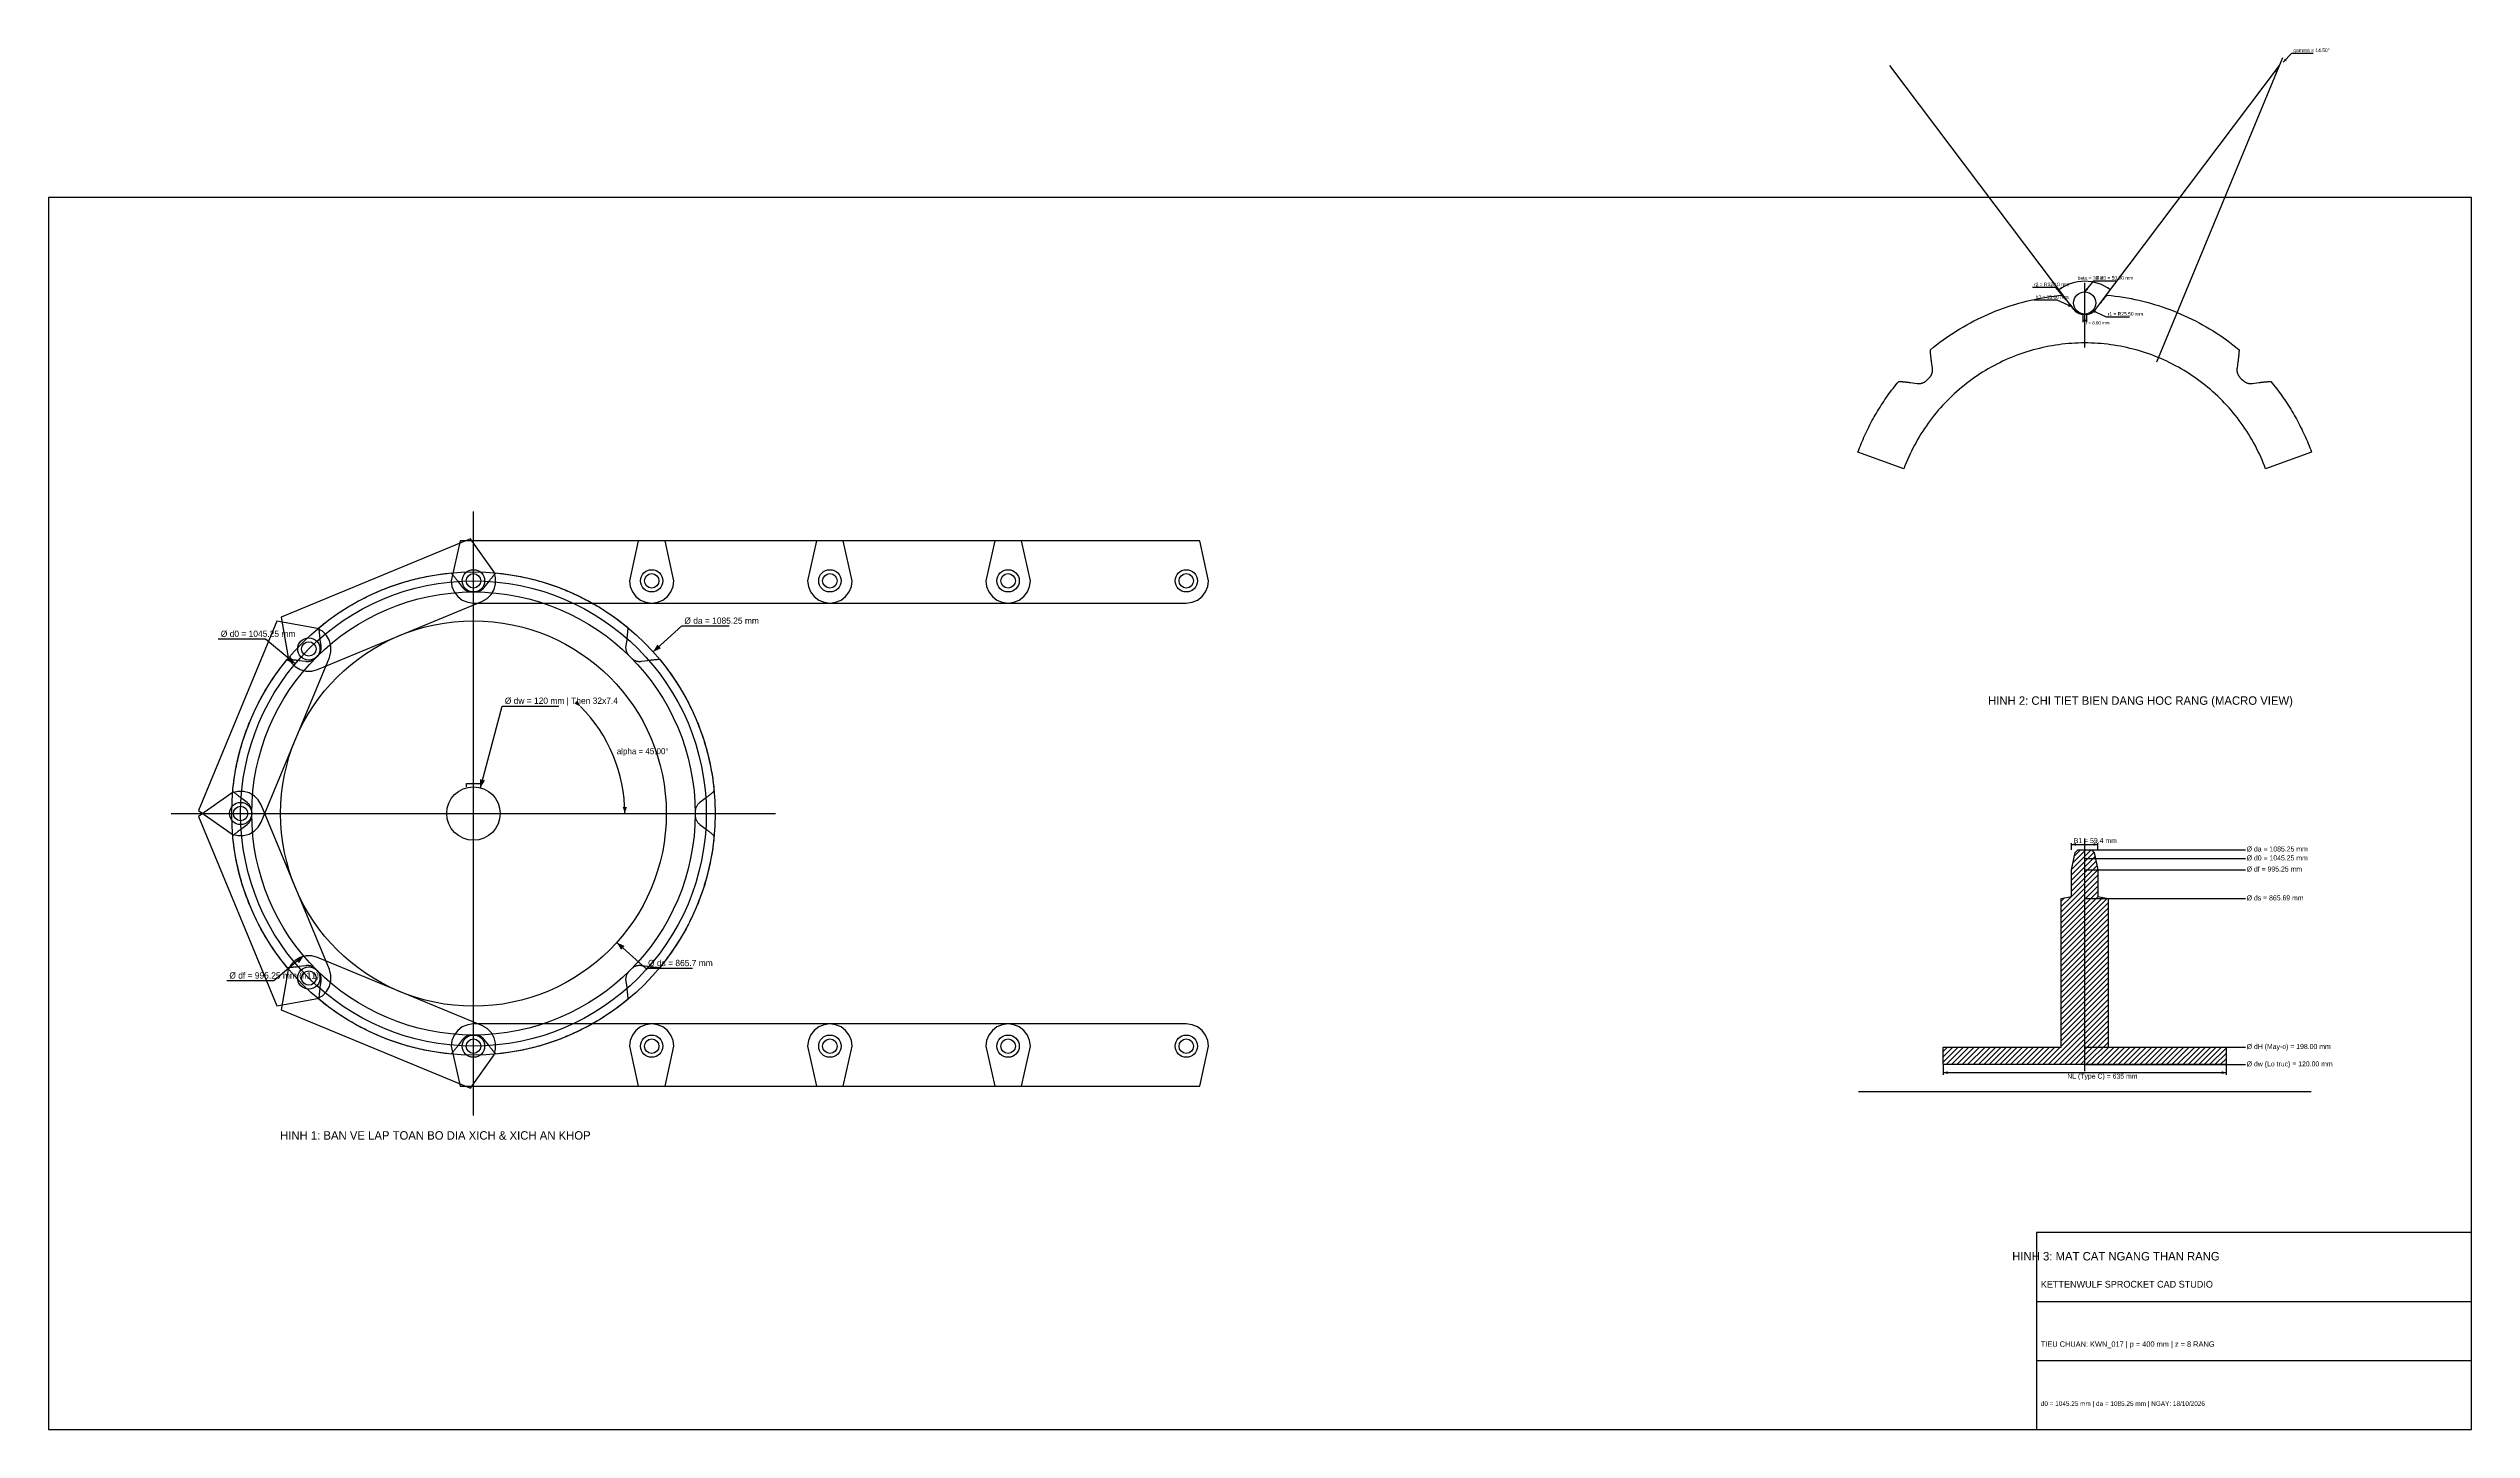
# Model space of a CAD drawing. Extents: x -954 to 4485, y -1384 to 1718.
import ezdxf

# ---------------------------------------------------------------- set-up
doc = ezdxf.new("R2010")
doc.units = 0
for name, color, linetype in [('BASE_CIRCLES', 4, 'CONTINUOUS'), ('BORE_KEYWAY', 7, 'CONTINUOUS'), ('CENTER_LINES', 1, 'CONTINUOUS'), ('CHAIN_PINS', 1, 'CONTINUOUS'), ('CHAIN_PLATES_INNER', 8, 'CONTINUOUS'), ('CHAIN_PLATES_OUTER', 8, 'CONTINUOUS'), ('CHAIN_ROLLERS', 4, 'CONTINUOUS'), ('DIM_ALPHA', 5, 'CONTINUOUS'), ('DIM_BETA', 4, 'CONTINUOUS'), ('DIM_GAMMA', 30, 'CONTINUOUS'), ('DIM_H3', 3, 'CONTINUOUS'), ('DIM_R1', 1, 'CONTINUOUS'), ('DIM_R2', 6, 'CONTINUOUS'), ('DIM_ROLLER', 7, 'CONTINUOUS'), ('DIM_U', 2, 'CONTINUOUS'), ('DRAWING_BORDER', 7, 'CONTINUOUS'), ('GAP_BED_R1', 1, 'CONTINUOUS'), ('GAP_BOTTOM_U', 2, 'CONTINUOUS'), ('GAP_CREST_R2', 6, 'CONTINUOUS'), ('GAP_FLANK_H3', 3, 'CONTINUOUS'), ('GAP_RIM_BODY', 8, 'CONTINUOUS'), ('SEATED_ROLLER', 7, 'CONTINUOUS'), ('SECTION_CONTOUR', 7, 'CONTINUOUS'), ('SECTION_DIMS', 2, 'CONTINUOUS'), ('SECTION_HATCH', 8, 'CONTINUOUS'), ('SECTION_REFS', 4, 'CONTINUOUS'), ('SPROCKET_CONTOUR', 7, 'CONTINUOUS'), ('SPROCKET_DIMS', 2, 'CONTINUOUS'), ('TITLE_BLOCK', 7, 'CONTINUOUS')]:
    doc.layers.add(name, color=color, linetype=linetype)

msp = doc.modelspace()

# ---------------------------------------------------------------- linework, layer by layer
at = {"layer": 'BASE_CIRCLES'}
for radius in [542.625, 522.625, 497.625, 432.843]:
    msp.add_circle((0, 0), radius, dxfattribs=at)
at = {"layer": 'BORE_KEYWAY'}
for p, q in [((-16, 60), (-16, 67.4)), ((-16, 67.4), (16, 67.4)), ((16, 67.4), (16, 60))]:
    msp.add_line(p, q, dxfattribs=at)
msp.add_circle((0, 0), 60, dxfattribs=at)
at = {"layer": 'CENTER_LINES'}
for p, q in [((3778.378, 1014.675), (4061.541, 1698.291)), ((3616.563, 1046.862), (3616.563, 1191.644)), ((0, -678.281), (0, 678.281)), ((-678.281, 0), (678.281, 0)), ((3616.563, -579.019), (3616.563, -56.394)), ((3108.563, -624.019), (4124.563, -624.019))]:
    msp.add_line(p, q, dxfattribs=at)
at = {"layer": 'CHAIN_PINS'}
for centre in [(0, 522.625), (400, 522.625), (800, 522.625), (1200, 522.625), (1600, 522.625), (-369.552, 369.552), (-522.625, 0), (-369.552, -369.552), (0, -522.625), (400, -522.625), (800, -522.625), (1200, -522.625), (1600, -522.625)]:
    msp.add_circle(centre, 16.25, dxfattribs=at)
at = {"layer": 'CHAIN_PLATES_INNER'}
for points in [[(400, 472.625), (412.941, 474.329), (425, 479.324), (435.355, 487.27), (443.301, 497.625), (448.296, 509.684), (450, 522.625), (430, 612.625), (-30, 612.625), (-50, 522.625), (-48.296, 509.684), (-43.301, 497.625), (-35.355, 487.27), (-25, 479.324), (-12.941, 474.329), (0, 472.625)], [(1200, 472.625), (1212.941, 474.329), (1225, 479.324), (1235.355, 487.27), (1243.301, 497.625), (1248.296, 509.684), (1250, 522.625), (1230, 612.625), (770, 612.625), (750, 522.625), (751.704, 509.684), (756.699, 497.625), (764.645, 487.27), (775, 479.324), (787.059, 474.329), (800, 472.625)], [(-323.358, 350.418), (-319.98, 363.026), (-319.98, 376.078), (-323.358, 388.686), (-329.884, 399.99), (-339.114, 409.219), (-350.418, 415.746), (-441.22, 431.71), (-617.255, 6.725), (-541.759, -46.194), (-529.151, -49.572), (-516.099, -49.572), (-503.491, -46.194), (-492.187, -39.668), (-482.958, -30.438), (-476.431, -19.134)], [(-350.418, -323.358), (-363.026, -319.98), (-376.078, -319.98), (-388.686, -323.358), (-399.99, -329.884), (-409.219, -339.114), (-415.746, -350.418), (-431.71, -441.22), (-6.725, -617.255), (46.194, -541.759), (49.572, -529.151), (49.572, -516.099), (46.194, -503.491), (39.668, -492.187), (30.438, -482.958), (19.134, -476.431)], [(400, -472.625), (387.059, -474.329), (375, -479.324), (364.645, -487.27), (356.699, -497.625), (351.704, -509.684), (350, -522.625), (370, -612.625), (830, -612.625), (850, -522.625), (848.296, -509.684), (843.301, -497.625), (835.355, -487.27), (825, -479.324), (812.941, -474.329), (800, -472.625)], [(1200, -472.625), (1187.059, -474.329), (1175, -479.324), (1164.645, -487.27), (1156.699, -497.625), (1151.704, -509.684), (1150, -522.625), (1170, -612.625), (1630, -612.625), (1650, -522.625), (1648.296, -509.684), (1643.301, -497.625), (1635.355, -487.27), (1625, -479.324), (1612.941, -474.329), (1600, -472.625)]]:
    msp.add_lwpolyline(points, close=True, dxfattribs=at)
at = {"layer": 'CHAIN_PLATES_OUTER'}
for points in [[(19.134, 476.431), (30.438, 482.958), (39.668, 492.187), (46.194, 503.491), (49.572, 516.099), (49.572, 529.151), (46.194, 541.759), (-6.725, 617.255), (-431.71, 441.22), (-415.746, 350.418), (-409.219, 339.114), (-399.99, 329.884), (-388.686, 323.358), (-376.078, 319.98), (-363.026, 319.98), (-350.418, 323.358)], [(800, 472.625), (812.941, 474.329), (825, 479.324), (835.355, 487.27), (843.301, 497.625), (848.296, 509.684), (850, 522.625), (830, 612.625), (370, 612.625), (350, 522.625), (351.704, 509.684), (356.699, 497.625), (364.645, 487.27), (375, 479.324), (387.059, 474.329), (400, 472.625)], [(1600, 472.625), (1612.941, 474.329), (1625, 479.324), (1635.355, 487.27), (1643.301, 497.625), (1648.296, 509.684), (1650, 522.625), (1630, 612.625), (1170, 612.625), (1150, 522.625), (1151.704, 509.684), (1156.699, 497.625), (1164.645, 487.27), (1175, 479.324), (1187.059, 474.329), (1200, 472.625)], [(-476.431, 19.134), (-482.958, 30.438), (-492.187, 39.668), (-503.491, 46.194), (-516.099, 49.572), (-529.151, 49.572), (-541.759, 46.194), (-617.255, -6.725), (-441.22, -431.71), (-350.418, -415.746), (-339.114, -409.219), (-329.884, -399.99), (-323.358, -388.686), (-319.98, -376.078), (-319.98, -363.026), (-323.358, -350.418)], [(0, -472.625), (-12.941, -474.329), (-25, -479.324), (-35.355, -487.27), (-43.301, -497.625), (-48.296, -509.684), (-50, -522.625), (-30, -612.625), (430, -612.625), (450, -522.625), (448.296, -509.684), (443.301, -497.625), (435.355, -487.27), (425, -479.324), (412.941, -474.329), (400, -472.625)], [(800, -472.625), (787.059, -474.329), (775, -479.324), (764.645, -487.27), (756.699, -497.625), (751.704, -509.684), (750, -522.625), (770, -612.625), (1230, -612.625), (1250, -522.625), (1248.296, -509.684), (1243.301, -497.625), (1235.355, -487.27), (1225, -479.324), (1212.941, -474.329), (1200, -472.625)]]:
    msp.add_lwpolyline(points, close=True, dxfattribs=at)
at = {"layer": 'CHAIN_ROLLERS'}
for centre in [(0, 522.625), (400, 522.625), (800, 522.625), (1200, 522.625), (1600, 522.625), (-369.552, 369.552), (-522.625, 0), (-369.552, -369.552), (0, -522.625), (400, -522.625), (800, -522.625), (1200, -522.625), (1600, -522.625)]:
    msp.add_circle(centre, 25, dxfattribs=at)
at = {"layer": 'DIM_ALPHA'}
msp.add_arc((0, 0), 339.706, 0, 45, dxfattribs=at)
for points in [[(240.209, 240.209), (226.514, 247.264), (233.154, 253.904)], [(339.706, 0), (335.011, 14.673), (344.402, 14.673)]]:
    msp.add_solid(points, dxfattribs=at)
at = {"layer": 'DIM_BETA'}
for p, q in [((3583.171, 1143.777), (3179.239, 1679.813)), ((3649.955, 1143.777), (4053.887, 1679.813))]:
    msp.add_line(p, q, dxfattribs=at)
msp.add_arc((3616.563, 1099.464), 96.118, 53, 127, dxfattribs=at)
for points in [[(3558.717, 1176.228), (3562.984, 1182.264), (3565.696, 1178.665)], [(3674.409, 1176.228), (3667.43, 1178.665), (3670.142, 1182.264)]]:
    msp.add_solid(points, dxfattribs=at)
at = {"layer": 'DIM_GAMMA'}
for p, q in [((4061.762, 1687.688), (4081.561, 1707.487)), ((4081.561, 1707.487), (4129.561, 1707.487))]:
    msp.add_line(p, q, dxfattribs=at)
msp.add_arc((4053.887, 1679.813), 15.75, 233, 247.5, dxfattribs=at)
msp.add_solid([(4061.762, 1687.688), (4065.993, 1695.902), (4069.976, 1691.919)], dxfattribs=at)
at = {"layer": 'DIM_H3'}
for p, q in [((3555.057, 1153.002), (3503.057, 1153.002)), ((3587.684, 1137.788), (3555.057, 1153.002))]:
    msp.add_line(p, q, dxfattribs=at)
msp.add_solid([(3587.684, 1137.788), (3578.519, 1138.955), (3580.899, 1144.059)], dxfattribs=at)
at = {"layer": 'DIM_R1'}
for p, q in [((3632.4, 1130.569), (3665.027, 1115.355)), ((3665.027, 1115.355), (3717.027, 1115.355))]:
    msp.add_line(p, q, dxfattribs=at)
msp.add_solid([(3632.4, 1130.569), (3641.566, 1129.402), (3639.186, 1124.298)], dxfattribs=at)
at = {"layer": 'DIM_R2'}
for p, q in [((3551.603, 1181.623), (3499.603, 1181.623)), ((3574.743, 1154.045), (3551.603, 1181.623))]:
    msp.add_line(p, q, dxfattribs=at)
msp.add_solid([(3574.743, 1154.045), (3566.929, 1158.976), (3571.244, 1162.596)], dxfattribs=at)
at = {"layer": 'DIM_ROLLER'}
for p, q in [((3616.563, 1171.644), (3637.132, 1196.158)), ((3637.132, 1196.158), (3689.132, 1196.158))]:
    msp.add_line(p, q, dxfattribs=at)
msp.add_solid([(3616.563, 1171.644), (3620.062, 1180.195), (3624.377, 1176.575)], dxfattribs=at)
at = {"layer": 'DIM_U'}
for p, q in [((3612.563, 1121.644), (3612.563, 1103.244)), ((3612.563, 1107.244), (3620.563, 1107.244)), ((3620.563, 1121.644), (3620.563, 1103.244))]:
    msp.add_line(p, q, dxfattribs=at)
for points in [[(3612.563, 1107.244), (3619.603, 1109.497), (3619.603, 1104.991)], [(3620.563, 1107.244), (3613.523, 1104.991), (3613.523, 1109.497)]]:
    msp.add_solid(points, dxfattribs=at)
at = {"layer": 'DRAWING_BORDER'}
msp.add_lwpolyline([(-953.938, -1383.694), (4484.763, -1383.694), (4484.763, 1383.694), (-953.938, 1383.694)], close=True, dxfattribs=at)
at = {"layer": 'GAP_BED_R1'}
for points in [[(3612.563, 1121.644), (3611.62, 1121.662), (3610.678, 1121.714), (3609.738, 1121.801), (3608.803, 1121.923), (3607.872, 1122.079), (3606.948, 1122.27), (3606.032, 1122.495), (3605.125, 1122.753), (3604.227, 1123.045), (3603.342, 1123.37), (3602.468, 1123.727), (3601.609, 1124.117), (3600.765, 1124.538), (3599.937, 1124.99), (3599.126, 1125.472), (3598.333, 1125.984), (3597.56, 1126.525), (3596.808, 1127.094), (3596.077, 1127.69), (3595.368, 1128.314), (3594.683, 1128.963), (3594.023, 1129.636), (3593.388, 1130.334), (3592.779, 1131.055)], [(3620.563, 1121.644), (3621.506, 1121.662), (3622.448, 1121.714), (3623.388, 1121.801), (3624.323, 1121.923), (3625.254, 1122.079), (3626.178, 1122.27), (3627.094, 1122.495), (3628.001, 1122.753), (3628.899, 1123.045), (3629.784, 1123.37), (3630.658, 1123.727), (3631.517, 1124.117), (3632.361, 1124.538), (3633.189, 1124.99), (3634, 1125.472), (3634.793, 1125.984), (3635.566, 1126.525), (3636.318, 1127.094), (3637.049, 1127.69), (3637.758, 1128.314), (3638.442, 1128.963), (3639.103, 1129.636), (3639.738, 1130.334), (3640.347, 1131.055)]]:
    msp.add_lwpolyline(points, dxfattribs=at)
at = {"layer": 'GAP_BOTTOM_U'}
msp.add_line((3612.563, 1121.644), (3620.563, 1121.644), dxfattribs=at)
at = {"layer": 'GAP_CREST_R2'}
for points in [[(3583.171, 1143.777), (3582.529, 1144.625), (3581.885, 1145.471), (3581.239, 1146.315), (3580.589, 1147.156), (3579.937, 1147.995), (3579.282, 1148.832), (3578.624, 1149.667), (3577.963, 1150.5), (3577.3, 1151.331), (3576.634, 1152.159), (3575.965, 1152.985), (3575.293, 1153.809), (3574.619, 1154.631), (3573.941, 1155.45), (3573.262, 1156.267), (3572.579, 1157.082), (3571.894, 1157.895), (3571.206, 1158.705), (3570.515, 1159.513), (3569.822, 1160.319), (3569.126, 1161.122), (3568.427, 1161.923), (3567.726, 1162.722), (3567.022, 1163.519), (3566.315, 1164.313)], [(3649.955, 1143.777), (3650.597, 1144.625), (3651.24, 1145.471), (3651.887, 1146.315), (3652.537, 1147.156), (3653.189, 1147.995), (3653.844, 1148.832), (3654.502, 1149.667), (3655.163, 1150.5), (3655.826, 1151.331), (3656.492, 1152.159), (3657.161, 1152.985), (3657.833, 1153.809), (3658.507, 1154.631), (3659.185, 1155.45), (3659.864, 1156.267), (3660.547, 1157.082), (3661.232, 1157.895), (3661.92, 1158.705), (3662.611, 1159.513), (3663.304, 1160.319), (3664, 1161.122), (3664.699, 1161.923), (3665.4, 1162.722), (3666.104, 1163.519), (3666.811, 1164.313)]]:
    msp.add_lwpolyline(points, dxfattribs=at)
at = {"layer": 'GAP_FLANK_H3'}
for p, q in [((3592.198, 1131.798), (3583.171, 1143.777)), ((3640.928, 1131.798), (3649.955, 1143.777))]:
    msp.add_line(p, q, dxfattribs=at)
at = {"layer": 'GAP_RIM_BODY'}
msp.add_lwpolyline([(3107.477, 811.831), (3109.269, 816.62), (3111.106, 821.391), (3112.989, 826.145), (3114.916, 830.882), (3116.887, 835.6), (3118.903, 840.299), (3120.963, 844.979), (3123.067, 849.639), (3125.215, 854.279), (3127.407, 858.899), (3129.642, 863.498), (3131.92, 868.075), (3134.242, 872.631), (3136.606, 877.165), (3139.012, 881.677), (3141.461, 886.165), (3143.953, 890.63), (3146.486, 895.072), (3149.061, 899.49), (3151.678, 903.883), (3154.335, 908.251), (3157.034, 912.594), (3159.774, 916.911), (3162.554, 921.203), (3165.375, 925.468), (3168.235, 929.706), (3171.136, 933.917), (3174.076, 938.1), (3177.055, 942.256), (3180.073, 946.383), (3183.13, 950.482), (3186.226, 954.552), (3189.359, 958.592), (3192.531, 962.603), (3195.74, 966.584), (3198.987, 970.534), (3200.048, 970.472), (3201.109, 970.407), (3202.17, 970.338), (3203.231, 970.265), (3204.291, 970.189), (3205.351, 970.11), (3206.411, 970.027), (3207.47, 969.94), (3208.529, 969.85), (3209.588, 969.757), (3210.647, 969.659), (3211.705, 969.559), (3212.763, 969.455), (3213.82, 969.347), (3214.877, 969.236), (3215.934, 969.121), (3216.99, 969.003), (3218.046, 968.881), (3219.102, 968.756), (3220.157, 968.628), (3221.212, 968.495), (3222.266, 968.36), (3223.32, 968.221), (3224.373, 968.078), (3225.426, 967.932), (3240.28, 965.844), (3241.217, 965.73), (3242.157, 965.651), (3243.099, 965.606), (3244.043, 965.597), (3244.986, 965.622), (3245.927, 965.682), (3246.866, 965.777), (3247.801, 965.907), (3248.73, 966.071), (3249.652, 966.27), (3250.567, 966.502), (3251.472, 966.768), (3252.366, 967.067), (3253.249, 967.4), (3254.12, 967.764), (3254.976, 968.161), (3255.816, 968.589), (3256.641, 969.048), (3257.448, 969.537), (3258.236, 970.056), (3259.004, 970.603), (3259.752, 971.178), (3260.478, 971.781), (3261.181, 972.41), (3261.86, 973.065), (3264.689, 975.893), (3267.517, 978.722), (3268.172, 979.401), (3268.801, 980.104), (3269.404, 980.83), (3269.979, 981.578), (3270.526, 982.346), (3271.045, 983.134), (3271.534, 983.941), (3271.993, 984.766), (3272.421, 985.606), (3272.817, 986.462), (3273.182, 987.332), (3273.514, 988.216), (3273.814, 989.11), (3274.08, 990.015), (3274.312, 990.93), (3274.511, 991.852), (3274.675, 992.781), (3274.805, 993.716), (3274.9, 994.654), (3274.96, 995.596), (3274.985, 996.539), (3274.976, 997.483), (3274.931, 998.425), (3274.852, 999.365), (3274.738, 1000.302), (3272.65, 1015.156), (3272.504, 1016.209), (3272.361, 1017.262), (3272.222, 1018.316), (3272.087, 1019.37), (3271.954, 1020.425), (3271.826, 1021.48), (3271.7, 1022.536), (3271.579, 1023.591), (3271.461, 1024.648), (3271.346, 1025.705), (3271.235, 1026.762), (3271.127, 1027.819), (3271.023, 1028.877), (3270.922, 1029.935), (3270.825, 1030.994), (3270.732, 1032.053), (3270.642, 1033.112), (3270.555, 1034.171), (3270.472, 1035.231), (3270.393, 1036.291), (3270.317, 1037.351), (3270.244, 1038.412), (3270.175, 1039.473), (3270.11, 1040.534), (3270.048, 1041.595), (3277.055, 1047.311), (3284.156, 1052.91), (3291.349, 1058.39), (3298.632, 1063.749), (3306.004, 1068.986), (3313.462, 1074.099), (3321.004, 1079.087), (3328.629, 1083.949), (3336.333, 1088.683), (3344.115, 1093.289), (3351.973, 1097.764), (3359.904, 1102.107), (3367.906, 1106.318), (3375.978, 1110.394), (3384.116, 1114.336), (3392.319, 1118.141), (3400.584, 1121.809), (3408.909, 1125.339), (3417.292, 1128.73), (3425.73, 1131.981), (3434.221, 1135.09), (3442.763, 1138.058), (3451.353, 1140.882), (3459.989, 1143.564), (3468.669, 1146.101), (3477.389, 1148.493), (3486.148, 1150.739), (3494.944, 1152.839), (3503.773, 1154.792), (3512.633, 1156.598), (3521.522, 1158.256), (3530.438, 1159.766), (3539.378, 1161.127), (3548.339, 1162.338), (3557.319, 1163.4), (3566.315, 1164.313), (3567.022, 1163.519), (3567.726, 1162.722), (3568.427, 1161.923), (3569.126, 1161.122), (3569.822, 1160.319), (3570.515, 1159.513), (3571.206, 1158.705), (3571.894, 1157.895), (3572.579, 1157.082), (3573.262, 1156.267), (3573.941, 1155.45), (3574.619, 1154.631), (3575.293, 1153.809), (3575.965, 1152.985), (3576.634, 1152.159), (3577.3, 1151.331), (3577.963, 1150.5), (3578.624, 1149.667), (3579.282, 1148.832), (3579.937, 1147.995), (3580.589, 1147.156), (3581.239, 1146.315), (3581.885, 1145.471), (3582.529, 1144.625), (3583.171, 1143.777), (3592.198, 1131.798), (3592.779, 1131.055), (3593.388, 1130.334), (3594.023, 1129.636), (3594.683, 1128.963), (3595.368, 1128.314), (3596.077, 1127.69), (3596.808, 1127.094), (3597.56, 1126.525), (3598.333, 1125.984), (3599.126, 1125.472), (3599.937, 1124.99), (3600.765, 1124.538), (3601.609, 1124.117), (3602.468, 1123.727), (3603.342, 1123.37), (3604.227, 1123.045), (3605.125, 1122.753), (3606.032, 1122.495), (3606.948, 1122.27), (3607.872, 1122.079), (3608.803, 1121.923), (3609.738, 1121.801), (3610.678, 1121.714), (3611.62, 1121.662), (3612.563, 1121.644), (3616.563, 1121.644), (3620.563, 1121.644), (3621.506, 1121.662), (3622.448, 1121.714), (3623.388, 1121.801), (3624.323, 1121.923), (3625.254, 1122.079), (3626.178, 1122.27), (3627.094, 1122.495), (3628.001, 1122.753), (3628.899, 1123.045), (3629.784, 1123.37), (3630.658, 1123.727), (3631.517, 1124.117), (3632.361, 1124.538), (3633.189, 1124.99), (3634, 1125.472), (3634.793, 1125.984), (3635.566, 1126.525), (3636.318, 1127.094), (3637.049, 1127.69), (3637.758, 1128.314), (3638.442, 1128.963), (3639.103, 1129.636), (3639.738, 1130.334), (3640.347, 1131.055), (3640.928, 1131.798), (3649.955, 1143.777), (3650.597, 1144.625), (3651.24, 1145.471), (3651.887, 1146.315), (3652.537, 1147.156), (3653.189, 1147.995), (3653.844, 1148.832), (3654.502, 1149.667), (3655.163, 1150.5), (3655.826, 1151.331), (3656.492, 1152.159), (3657.161, 1152.985), (3657.833, 1153.809), (3658.507, 1154.631), (3659.185, 1155.45), (3659.864, 1156.267), (3660.547, 1157.082), (3661.232, 1157.895), (3661.92, 1158.705), (3662.611, 1159.513), (3663.304, 1160.319), (3664, 1161.122), (3664.699, 1161.923), (3665.4, 1162.722), (3666.104, 1163.519), (3666.811, 1164.313), (3675.807, 1163.4), (3684.787, 1162.338), (3693.748, 1161.127), (3702.688, 1159.766), (3711.604, 1158.256), (3720.493, 1156.598), (3729.353, 1154.792), (3738.182, 1152.839), (3746.978, 1150.739), (3755.737, 1148.493), (3764.457, 1146.101), (3773.137, 1143.564), (3781.773, 1140.882), (3790.363, 1138.058), (3798.905, 1135.09), (3807.396, 1131.981), (3815.834, 1128.73), (3824.217, 1125.339), (3832.542, 1121.809), (3840.807, 1118.141), (3849.01, 1114.336), (3857.148, 1110.394), (3865.22, 1106.318), (3873.222, 1102.107), (3881.153, 1097.764), (3889.011, 1093.289), (3896.793, 1088.683), (3904.497, 1083.949), (3912.122, 1079.087), (3919.664, 1074.099), (3927.122, 1068.986), (3934.494, 1063.749), (3941.777, 1058.39), (3948.97, 1052.91), (3956.071, 1047.311), (3963.078, 1041.595), (3963.016, 1040.534), (3962.951, 1039.473), (3962.882, 1038.412), (3962.809, 1037.351), (3962.733, 1036.291), (3962.654, 1035.231), (3962.571, 1034.171), (3962.484, 1033.112), (3962.394, 1032.053), (3962.301, 1030.994), (3962.203, 1029.935), (3962.103, 1028.877), (3961.999, 1027.819), (3961.891, 1026.762), (3961.78, 1025.705), (3961.665, 1024.648), (3961.547, 1023.591), (3961.425, 1022.536), (3961.3, 1021.48), (3961.172, 1020.425), (3961.039, 1019.37), (3960.904, 1018.316), (3960.765, 1017.262), (3960.622, 1016.209), (3960.476, 1015.156), (3958.388, 1000.302), (3958.274, 999.365), (3958.195, 998.425), (3958.15, 997.483), (3958.141, 996.539), (3958.166, 995.596), (3958.226, 994.654), (3958.321, 993.716), (3958.451, 992.781), (3958.615, 991.852), (3958.814, 990.93), (3959.046, 990.015), (3959.312, 989.11), (3959.611, 988.216), (3959.944, 987.332), (3960.308, 986.462), (3960.705, 985.606), (3961.133, 984.766), (3961.592, 983.941), (3962.081, 983.134), (3962.6, 982.346), (3963.147, 981.578), (3963.722, 980.83), (3964.325, 980.104), (3964.954, 979.401), (3965.609, 978.722), (3968.437, 975.893), (3971.266, 973.065), (3971.945, 972.41), (3972.648, 971.781), (3973.374, 971.178), (3974.122, 970.603), (3974.89, 970.056), (3975.678, 969.537), (3976.485, 969.048), (3977.31, 968.589), (3978.15, 968.161), (3979.006, 967.764), (3979.876, 967.4), (3980.76, 967.067), (3981.654, 966.768), (3982.559, 966.502), (3983.474, 966.27), (3984.396, 966.071), (3985.325, 965.907), (3986.26, 965.777), (3987.198, 965.682), (3988.14, 965.622), (3989.083, 965.597), (3990.027, 965.606), (3990.969, 965.651), (3991.909, 965.73), (3992.846, 965.844), (4007.7, 967.932), (4008.753, 968.078), (4009.806, 968.221), (4010.86, 968.36), (4011.914, 968.495), (4012.969, 968.628), (4014.024, 968.756), (4015.08, 968.881), (4016.135, 969.003), (4017.192, 969.121), (4018.249, 969.236), (4019.306, 969.347), (4020.363, 969.455), (4021.421, 969.559), (4022.479, 969.659), (4023.538, 969.757), (4024.597, 969.85), (4025.656, 969.94), (4026.715, 970.027), (4027.775, 970.11), (4028.835, 970.189), (4029.895, 970.265), (4030.956, 970.338), (4032.017, 970.407), (4033.078, 970.472), (4034.139, 970.534), (4037.385, 966.584), (4040.595, 962.603), (4043.766, 958.592), (4046.9, 954.552), (4049.996, 950.482), (4053.053, 946.383), (4056.071, 942.256), (4059.05, 938.1), (4061.99, 933.917), (4064.891, 929.706), (4067.751, 925.468), (4070.572, 921.203), (4073.352, 916.911), (4076.092, 912.594), (4078.791, 908.251), (4081.448, 903.883), (4084.065, 899.49), (4086.64, 895.072), (4089.173, 890.63), (4091.664, 886.165), (4094.114, 881.677), (4096.52, 877.165), (4098.884, 872.631), (4101.206, 868.075), (4103.484, 863.498), (4105.719, 858.899), (4107.911, 854.279), (4110.058, 849.639), (4112.163, 844.979), (4114.223, 840.299), (4116.239, 835.6), (4118.21, 830.882), (4120.137, 826.145), (4122.019, 821.391), (4123.857, 816.62), (4125.649, 811.831), (4022.652, 773.833), (4020.061, 780.678), (4017.355, 787.477), (4014.534, 794.23), (4011.599, 800.934), (4008.552, 807.588), (4005.392, 814.189), (4002.121, 820.736), (3998.74, 827.226), (3995.25, 833.659), (3991.652, 840.031), (3987.946, 846.342), (3984.134, 852.589), (3980.217, 858.771), (3976.196, 864.886), (3972.072, 870.932), (3967.847, 876.907), (3963.521, 882.81), (3959.096, 888.639), (3954.573, 894.393), (3949.954, 900.069), (3945.239, 905.666), (3940.43, 911.183), (3935.529, 916.617), (3930.536, 921.968), (3925.454, 927.234), (3920.283, 932.413), (3915.026, 937.504), (3909.683, 942.505), (3904.256, 947.416), (3898.747, 952.233), (3893.158, 956.957), (3887.489, 961.586), (3881.743, 966.119), (3875.922, 970.553), (3870.026, 974.889), (3864.057, 979.124), (3858.018, 983.257), (3851.91, 987.288), (3845.734, 991.215), (3839.493, 995.038), (3833.189, 998.754), (3826.822, 1002.363), (3820.395, 1005.863), (3813.91, 1009.255), (3807.369, 1012.537), (3800.773, 1015.707), (3794.124, 1018.765), (3787.425, 1021.711), (3780.677, 1024.543), (3773.882, 1027.26), (3767.041, 1029.863), (3760.158, 1032.349), (3753.234, 1034.718), (3746.271, 1036.97), (3739.271, 1039.104), (3732.235, 1041.119), (3725.167, 1043.015), (3718.067, 1044.792), (3710.939, 1046.448), (3703.783, 1047.983), (3696.603, 1049.397), (3689.399, 1050.689), (3682.175, 1051.86), (3674.932, 1052.908), (3667.673, 1053.834), (3660.398, 1054.636), (3653.112, 1055.316), (3645.814, 1055.872), (3638.509, 1056.305), (3631.197, 1056.614), (3623.881, 1056.8), (3616.563, 1056.862), (3609.245, 1056.8), (3601.929, 1056.614), (3594.617, 1056.305), (3587.311, 1055.872), (3580.014, 1055.316), (3572.728, 1054.636), (3565.453, 1053.834), (3558.194, 1052.908), (3550.951, 1051.86), (3543.727, 1050.689), (3536.523, 1049.397), (3529.343, 1047.983), (3522.187, 1046.448), (3515.059, 1044.792), (3507.959, 1043.015), (3500.891, 1041.119), (3493.855, 1039.104), (3486.855, 1036.97), (3479.892, 1034.718), (3472.968, 1032.349), (3466.084, 1029.863), (3459.244, 1027.26), (3452.449, 1024.543), (3445.701, 1021.711), (3439.002, 1018.765), (3432.353, 1015.707), (3425.757, 1012.537), (3419.216, 1009.255), (3412.731, 1005.863), (3406.304, 1002.363), (3399.937, 998.754), (3393.632, 995.038), (3387.392, 991.215), (3381.216, 987.288), (3375.108, 983.257), (3369.069, 979.124), (3363.1, 974.889), (3357.204, 970.553), (3351.383, 966.119), (3345.637, 961.586), (3339.968, 956.957), (3334.379, 952.233), (3328.87, 947.416), (3323.443, 942.505), (3318.1, 937.504), (3312.843, 932.413), (3307.672, 927.234), (3302.59, 921.968), (3297.597, 916.617), (3292.696, 911.183), (3287.887, 905.666), (3283.172, 900.069), (3278.553, 894.393), (3274.03, 888.639), (3269.605, 882.81), (3265.279, 876.907), (3261.054, 870.932), (3256.93, 864.886), (3252.909, 858.771), (3248.992, 852.589), (3245.18, 846.342), (3241.474, 840.031), (3237.876, 833.659), (3234.386, 827.226), (3231.005, 820.736), (3227.734, 814.189), (3224.574, 807.588), (3221.526, 800.934), (3218.592, 794.23), (3215.771, 787.477), (3213.065, 780.678), (3210.474, 773.833)], close=True, dxfattribs=at)
at = {"layer": 'SEATED_ROLLER'}
msp.add_circle((3616.563, 1146.644), 25, dxfattribs=at)
at = {"layer": 'SECTION_CONTOUR'}
msp.add_lwpolyline([(3299.063, -564.019), (3299.063, -525.019), (3563.863, -525.019), (3563.863, -191.176), (3586.863, -186.176), (3586.863, -126.394), (3595.179, -87.334), (3601.119, -81.394), (3632.007, -81.394), (3637.947, -87.334), (3646.263, -126.394), (3646.263, -186.176), (3669.263, -191.176), (3669.263, -525.019), (3934.063, -525.019), (3934.063, -564.019)], close=True, dxfattribs=at)
at = {"layer": 'SECTION_DIMS'}
for p, q in [((3586.863, -81.394), (3586.863, -66.394)), ((3586.863, -69.394), (3646.263, -69.394)), ((3646.263, -81.394), (3646.263, -66.394)), ((3299.063, -564.019), (3299.063, -587.019)), ((3299.063, -582.019), (3934.063, -582.019)), ((3934.063, -564.019), (3934.063, -587.019))]:
    msp.add_line(p, q, dxfattribs=at)
for points in [[(3586.863, -69.394), (3596.719, -66.24), (3596.719, -72.548)], [(3646.263, -69.394), (3636.407, -72.548), (3636.407, -66.24)], [(3299.063, -582.019), (3308.919, -578.865), (3308.919, -585.173)], [(3934.063, -582.019), (3924.207, -585.173), (3924.207, -578.865)]]:
    msp.add_solid(points, dxfattribs=at)
at = {"layer": 'SECTION_HATCH'}
for p, q in [((3586.863, -137.879), (3637.678, -87.065)), ((3586.863, -149.945), (3639.97, -96.838)), ((3586.863, -162.011), (3642.088, -106.785)), ((3587.02, -125.657), (3631.283, -81.394)), ((3590.283, -110.328), (3619.217, -81.394)), ((3593.547, -94.998), (3607.152, -81.394)), ((3563.863, -221.208), (3646.263, -138.808)), ((3563.863, -233.273), (3646.263, -150.873)), ((3563.863, -245.339), (3646.263, -162.939)), ((3586.863, -174.076), (3644.206, -116.733)), ((3586.863, -186.142), (3646.263, -126.742)), ((3563.863, -257.405), (3646.263, -175.005)), ((3563.863, -209.142), (3586.819, -186.186)), ((3563.863, -269.47), (3646.997, -186.336)), ((3563.863, -281.536), (3656.908, -188.49)), ((3563.863, -197.076), (3571.402, -189.537)), ((3563.863, -293.601), (3666.819, -190.645)), ((3563.863, -305.667), (3669.263, -200.267)), ((3563.863, -317.733), (3669.263, -212.333)), ((3563.863, -329.798), (3669.263, -224.398)), ((3563.863, -341.864), (3669.263, -236.464)), ((3563.863, -353.93), (3669.263, -248.53)), ((3563.863, -365.995), (3669.263, -260.595)), ((3563.863, -378.061), (3669.263, -272.661)), ((3563.863, -390.126), (3669.263, -284.726)), ((3563.863, -402.192), (3669.263, -296.792)), ((3563.863, -414.258), (3669.263, -308.858)), ((3563.863, -426.323), (3669.263, -320.923)), ((3563.863, -438.389), (3669.263, -332.989)), ((3563.863, -450.455), (3669.263, -345.055)), ((3563.863, -462.52), (3669.263, -357.12)), ((3563.863, -474.586), (3669.263, -369.186)), ((3534.758, -564.019), (3669.263, -429.514)), ((3563.863, -486.651), (3669.263, -381.251)), ((3563.863, -498.717), (3669.263, -393.317)), ((3563.863, -510.783), (3669.263, -405.383)), ((3563.863, -522.848), (3669.263, -417.448)), ((3546.824, -564.019), (3669.263, -441.58)), ((3558.889, -564.019), (3669.263, -453.645)), ((3570.955, -564.019), (3669.263, -465.711)), ((3583.021, -564.019), (3669.263, -477.777)), ((3299.063, -534.27), (3308.314, -525.019)), ((3299.063, -546.336), (3320.38, -525.019)), ((3299.063, -558.401), (3332.445, -525.019)), ((3305.511, -564.019), (3344.511, -525.019)), ((3317.577, -564.019), (3356.577, -525.019)), ((3329.642, -564.019), (3368.642, -525.019)), ((3341.708, -564.019), (3380.708, -525.019)), ((3353.774, -564.019), (3392.774, -525.019)), ((3365.839, -564.019), (3404.839, -525.019)), ((3377.905, -564.019), (3416.905, -525.019)), ((3389.97, -564.019), (3428.97, -525.019)), ((3402.036, -564.019), (3441.036, -525.019)), ((3414.102, -564.019), (3453.102, -525.019)), ((3426.167, -564.019), (3465.167, -525.019)), ((3438.233, -564.019), (3477.233, -525.019)), ((3450.299, -564.019), (3489.299, -525.019)), ((3462.364, -564.019), (3501.364, -525.019)), ((3474.43, -564.019), (3513.43, -525.019)), ((3486.495, -564.019), (3525.495, -525.019)), ((3498.561, -564.019), (3537.561, -525.019)), ((3510.627, -564.019), (3549.627, -525.019)), ((3522.692, -564.019), (3561.692, -525.019)), ((3595.086, -564.019), (3669.263, -489.842)), ((3607.152, -564.019), (3669.263, -501.908)), ((3619.217, -564.019), (3669.263, -513.973)), ((3631.283, -564.019), (3670.283, -525.019)), ((3643.349, -564.019), (3682.349, -525.019)), ((3655.414, -564.019), (3694.414, -525.019)), ((3667.48, -564.019), (3706.48, -525.019)), ((3679.546, -564.019), (3718.546, -525.019)), ((3691.611, -564.019), (3730.611, -525.019)), ((3703.677, -564.019), (3742.677, -525.019)), ((3715.742, -564.019), (3754.742, -525.019)), ((3727.808, -564.019), (3766.808, -525.019)), ((3739.874, -564.019), (3778.874, -525.019)), ((3751.939, -564.019), (3790.939, -525.019)), ((3764.005, -564.019), (3803.005, -525.019)), ((3776.071, -564.019), (3815.071, -525.019)), ((3788.136, -564.019), (3827.136, -525.019)), ((3800.202, -564.019), (3839.202, -525.019)), ((3812.267, -564.019), (3851.267, -525.019)), ((3824.333, -564.019), (3863.333, -525.019)), ((3836.399, -564.019), (3875.399, -525.019)), ((3848.464, -564.019), (3887.464, -525.019)), ((3860.53, -564.019), (3899.53, -525.019)), ((3872.596, -564.019), (3911.596, -525.019)), ((3884.661, -564.019), (3923.661, -525.019)), ((3896.727, -564.019), (3934.063, -526.683)), ((3908.793, -564.019), (3934.063, -538.749)), ((3920.858, -564.019), (3934.063, -550.814)), ((3932.924, -564.019), (3934.063, -562.88))]:
    msp.add_line(p, q, dxfattribs=at)
at = {"layer": 'SECTION_REFS'}
for p, q in [((3616.563, -81.394), (3977.063, -81.394)), ((3616.563, -101.394), (3977.063, -101.394)), ((3616.563, -126.394), (3977.063, -126.394)), ((3616.563, -191.176), (3977.063, -191.176)), ((3616.563, -525.019), (3977.063, -525.019)), ((3616.563, -564.019), (3977.063, -564.019))]:
    msp.add_line(p, q, dxfattribs=at)
at = {"layer": 'SPROCKET_CONTOUR'}
msp.add_lwpolyline([(-50.248, 540.294), (-49.145, 539.052), (-48.048, 537.804), (-46.958, 536.551), (-45.875, 535.292), (-44.798, 534.028), (-43.728, 532.758), (-42.664, 531.482), (-41.607, 530.201), (-40.556, 528.915), (-39.513, 527.623), (-38.476, 526.325), (-37.445, 525.022), (-36.422, 523.714), (-35.405, 522.401), (-34.395, 521.082), (-33.392, 519.758), (-24.365, 507.779), (-23.444, 506.628), (-22.459, 505.532), (-21.411, 504.495), (-20.306, 503.52), (-19.146, 502.61), (-17.935, 501.769), (-16.678, 501), (-15.378, 500.304), (-14.04, 499.685), (-12.669, 499.144), (-11.269, 498.683), (-9.845, 498.304), (-8.401, 498.008), (-6.942, 497.795), (-5.473, 497.668), (-4, 497.625), (0, 497.625), (4, 497.625), (5.473, 497.668), (6.942, 497.795), (8.401, 498.008), (9.845, 498.304), (11.269, 498.683), (12.669, 499.144), (14.04, 499.685), (15.378, 500.304), (16.678, 501), (17.935, 501.769), (19.146, 502.61), (20.306, 503.52), (21.411, 504.495), (22.459, 505.532), (23.444, 506.628), (24.365, 507.779), (33.392, 519.758), (34.395, 521.082), (35.405, 522.401), (36.422, 523.714), (37.445, 525.022), (38.476, 526.325), (39.513, 527.623), (40.556, 528.915), (41.607, 530.201), (42.664, 531.482), (43.728, 532.758), (44.798, 534.028), (45.875, 535.292), (46.958, 536.551), (48.048, 537.804), (49.145, 539.052), (50.248, 540.294), (54.943, 539.836), (59.635, 539.338), (64.322, 538.799), (69.004, 538.22), (73.681, 537.599), (78.353, 536.939), (83.018, 536.237), (87.677, 535.495), (92.33, 534.712), (96.975, 533.889), (101.614, 533.026), (106.244, 532.122), (110.867, 531.179), (115.481, 530.195), (120.086, 529.17), (124.683, 528.106), (129.27, 527.002), (133.847, 525.858), (138.414, 524.675), (142.97, 523.452), (147.516, 522.189), (152.051, 520.886), (156.574, 519.545), (161.085, 518.164), (165.584, 516.744), (170.071, 515.284), (174.544, 513.786), (179.005, 512.249), (183.452, 510.674), (187.885, 509.059), (192.304, 507.406), (196.708, 505.715), (201.098, 503.986), (205.472, 502.218), (209.831, 500.413), (214.174, 498.57), (218.501, 496.689), (222.811, 494.77), (227.104, 492.814), (231.381, 490.821), (235.639, 488.791), (239.88, 486.723), (244.103, 484.619), (248.307, 482.479), (252.493, 480.301), (256.659, 478.088), (260.806, 475.838), (264.934, 473.553), (269.041, 471.231), (273.128, 468.874), (277.194, 466.482), (281.24, 464.054), (285.264, 461.592), (289.266, 459.094), (293.247, 456.561), (297.205, 453.995), (301.141, 451.393), (305.055, 448.758), (308.945, 446.089), (312.812, 443.386), (316.655, 440.649), (320.474, 437.879), (324.269, 435.076), (328.04, 432.241), (331.786, 429.372), (335.506, 426.471), (339.201, 423.538), (342.871, 420.573), (346.515, 417.576), (346.417, 415.918), (346.31, 414.26), (346.194, 412.603), (346.07, 410.947), (345.938, 409.292), (345.796, 407.637), (345.647, 405.983), (345.488, 404.329), (345.321, 402.677), (345.146, 401.025), (344.962, 399.375), (344.769, 397.725), (344.568, 396.076), (344.358, 394.429), (344.14, 392.782), (343.913, 391.137), (341.825, 376.283), (341.662, 374.818), (341.584, 373.346), (341.592, 371.872), (341.684, 370.401), (341.861, 368.937), (342.123, 367.486), (342.468, 366.053), (342.895, 364.643), (343.403, 363.259), (343.99, 361.907), (344.654, 360.591), (345.393, 359.315), (346.205, 358.085), (347.086, 356.903), (348.034, 355.775), (349.046, 354.703), (351.874, 351.874), (354.703, 349.046), (355.775, 348.034), (356.903, 347.086), (358.085, 346.205), (359.315, 345.393), (360.591, 344.654), (361.907, 343.99), (363.259, 343.403), (364.643, 342.895), (366.053, 342.468), (367.486, 342.123), (368.937, 341.861), (370.401, 341.684), (371.872, 341.592), (373.346, 341.584), (374.818, 341.662), (376.283, 341.825), (391.137, 343.913), (392.782, 344.14), (394.429, 344.358), (396.076, 344.568), (397.725, 344.769), (399.375, 344.962), (401.025, 345.146), (402.677, 345.321), (404.329, 345.488), (405.983, 345.647), (407.637, 345.796), (409.292, 345.938), (410.947, 346.07), (412.603, 346.194), (414.26, 346.31), (415.918, 346.417), (417.576, 346.515), (420.573, 342.871), (423.538, 339.201), (426.471, 335.506), (429.372, 331.786), (432.241, 328.04), (435.076, 324.269), (437.879, 320.474), (440.649, 316.655), (443.386, 312.812), (446.089, 308.945), (448.758, 305.055), (451.393, 301.141), (453.995, 297.205), (456.561, 293.247), (459.094, 289.266), (461.592, 285.264), (464.054, 281.24), (466.482, 277.194), (468.874, 273.128), (471.231, 269.041), (473.553, 264.934), (475.838, 260.806), (478.088, 256.659), (480.301, 252.493), (482.479, 248.307), (484.619, 244.103), (486.723, 239.88), (488.791, 235.639), (490.821, 231.381), (492.814, 227.104), (494.77, 222.811), (496.689, 218.501), (498.57, 214.174), (500.413, 209.831), (502.218, 205.472), (503.986, 201.098), (505.715, 196.708), (507.406, 192.304), (509.059, 187.885), (510.674, 183.452), (512.249, 179.005), (513.786, 174.544), (515.284, 170.071), (516.744, 165.584), (518.164, 161.085), (519.545, 156.574), (520.886, 152.051), (522.189, 147.516), (523.452, 142.97), (524.675, 138.414), (525.858, 133.847), (527.002, 129.27), (528.106, 124.683), (529.17, 120.086), (530.195, 115.481), (531.179, 110.867), (532.122, 106.244), (533.026, 101.614), (533.889, 96.975), (534.712, 92.33), (535.495, 87.677), (536.237, 83.018), (536.939, 78.353), (537.599, 73.681), (538.22, 69.004), (538.799, 64.322), (539.338, 59.635), (539.836, 54.943), (540.294, 50.248), (539.052, 49.145), (537.804, 48.048), (536.551, 46.958), (535.292, 45.875), (534.028, 44.798), (532.758, 43.728), (531.482, 42.664), (530.201, 41.607), (528.915, 40.556), (527.623, 39.513), (526.325, 38.476), (525.022, 37.445), (523.714, 36.422), (522.401, 35.405), (521.082, 34.395), (519.758, 33.392), (507.779, 24.365), (506.628, 23.444), (505.532, 22.459), (504.495, 21.411), (503.52, 20.306), (502.61, 19.146), (501.769, 17.935), (501, 16.678), (500.304, 15.378), (499.685, 14.04), (499.144, 12.669), (498.683, 11.269), (498.304, 9.845), (498.008, 8.401), (497.795, 6.942), (497.668, 5.473), (497.625, 4), (497.625, 0), (497.625, -4), (497.668, -5.473), (497.795, -6.942), (498.008, -8.401), (498.304, -9.845), (498.683, -11.269), (499.144, -12.669), (499.685, -14.04), (500.304, -15.378), (501, -16.678), (501.769, -17.935), (502.61, -19.146), (503.52, -20.306), (504.495, -21.411), (505.532, -22.459), (506.628, -23.444), (507.779, -24.365), (519.758, -33.392), (521.082, -34.395), (522.401, -35.405), (523.714, -36.422), (525.022, -37.445), (526.325, -38.476), (527.623, -39.513), (528.915, -40.556), (530.201, -41.607), (531.482, -42.664), (532.758, -43.728), (534.028, -44.798), (535.292, -45.875), (536.551, -46.958), (537.804, -48.048), (539.052, -49.145), (540.294, -50.248), (539.836, -54.943), (539.338, -59.635), (538.799, -64.322), (538.22, -69.004), (537.599, -73.681), (536.939, -78.353), (536.237, -83.018), (535.495, -87.677), (534.712, -92.33), (533.889, -96.975), (533.026, -101.614), (532.122, -106.244), (531.179, -110.867), (530.195, -115.481), (529.17, -120.086), (528.106, -124.683), (527.002, -129.27), (525.858, -133.847), (524.675, -138.414), (523.452, -142.97), (522.189, -147.516), (520.886, -152.051), (519.545, -156.574), (518.164, -161.085), (516.744, -165.584), (515.284, -170.071), (513.786, -174.544), (512.249, -179.005), (510.674, -183.452), (509.059, -187.885), (507.406, -192.304), (505.715, -196.708), (503.986, -201.098), (502.218, -205.472), (500.413, -209.831), (498.57, -214.174), (496.689, -218.501), (494.77, -222.811), (492.814, -227.104), (490.821, -231.381), (488.791, -235.639), (486.723, -239.88), (484.619, -244.103), (482.479, -248.307), (480.301, -252.493), (478.088, -256.659), (475.838, -260.806), (473.553, -264.934), (471.231, -269.041), (468.874, -273.128), (466.482, -277.194), (464.054, -281.24), (461.592, -285.264), (459.094, -289.266), (456.561, -293.247), (453.995, -297.205), (451.393, -301.141), (448.758, -305.055), (446.089, -308.945), (443.386, -312.812), (440.649, -316.655), (437.879, -320.474), (435.076, -324.269), (432.241, -328.04), (429.372, -331.786), (426.471, -335.506), (423.538, -339.201), (420.573, -342.871), (417.576, -346.515), (415.918, -346.417), (414.26, -346.31), (412.603, -346.194), (410.947, -346.07), (409.292, -345.938), (407.637, -345.796), (405.983, -345.647), (404.329, -345.488), (402.677, -345.321), (401.025, -345.146), (399.375, -344.962), (397.725, -344.769), (396.076, -344.568), (394.429, -344.358), (392.782, -344.14), (391.137, -343.913), (376.283, -341.825), (374.818, -341.662), (373.346, -341.584), (371.872, -341.592), (370.401, -341.684), (368.937, -341.861), (367.486, -342.123), (366.053, -342.468), (364.643, -342.895), (363.259, -343.403), (361.907, -343.99), (360.591, -344.654), (359.315, -345.393), (358.085, -346.205), (356.903, -347.086), (355.775, -348.034), (354.703, -349.046), (351.874, -351.874), (349.046, -354.703), (348.034, -355.775), (347.086, -356.903), (346.205, -358.085), (345.393, -359.315), (344.654, -360.591), (343.99, -361.907), (343.403, -363.259), (342.895, -364.643), (342.468, -366.053), (342.123, -367.486), (341.861, -368.937), (341.684, -370.401), (341.592, -371.872), (341.584, -373.346), (341.662, -374.818), (341.825, -376.283), (343.913, -391.137), (344.14, -392.782), (344.358, -394.429), (344.568, -396.076), (344.769, -397.725), (344.962, -399.375), (345.146, -401.025), (345.321, -402.677), (345.488, -404.329), (345.647, -405.983), (345.796, -407.637), (345.938, -409.292), (346.07, -410.947), (346.194, -412.603), (346.31, -414.26), (346.417, -415.918), (346.515, -417.576), (342.871, -420.573), (339.201, -423.538), (335.506, -426.471), (331.786, -429.372), (328.04, -432.241), (324.269, -435.076), (320.474, -437.879), (316.655, -440.649), (312.812, -443.386), (308.945, -446.089), (305.055, -448.758), (301.141, -451.393), (297.205, -453.995), (293.247, -456.561), (289.266, -459.094), (285.264, -461.592), (281.24, -464.054), (277.194, -466.482), (273.128, -468.874), (269.041, -471.231), (264.934, -473.553), (260.806, -475.838), (256.659, -478.088), (252.493, -480.301), (248.307, -482.479), (244.103, -484.619), (239.88, -486.723), (235.639, -488.791), (231.381, -490.821), (227.104, -492.814), (222.811, -494.77), (218.501, -496.689), (214.174, -498.57), (209.831, -500.413), (205.472, -502.218), (201.098, -503.986), (196.708, -505.715), (192.304, -507.406), (187.885, -509.059), (183.452, -510.674), (179.005, -512.249), (174.544, -513.786), (170.071, -515.284), (165.584, -516.744), (161.085, -518.164), (156.574, -519.545), (152.051, -520.886), (147.516, -522.189), (142.97, -523.452), (138.414, -524.675), (133.847, -525.858), (129.27, -527.002), (124.683, -528.106), (120.086, -529.17), (115.481, -530.195), (110.867, -531.179), (106.244, -532.122), (101.614, -533.026), (96.975, -533.889), (92.33, -534.712), (87.677, -535.495), (83.018, -536.237), (78.353, -536.939), (73.681, -537.599), (69.004, -538.22), (64.322, -538.799), (59.635, -539.338), (54.943, -539.836), (50.248, -540.294), (49.145, -539.052), (48.048, -537.804), (46.958, -536.551), (45.875, -535.292), (44.798, -534.028), (43.728, -532.758), (42.664, -531.482), (41.607, -530.201), (40.556, -528.915), (39.513, -527.623), (38.476, -526.325), (37.445, -525.022), (36.422, -523.714), (35.405, -522.401), (34.395, -521.082), (33.392, -519.758), (24.365, -507.779), (23.444, -506.628), (22.459, -505.532), (21.411, -504.495), (20.306, -503.52), (19.146, -502.61), (17.935, -501.769), (16.678, -501), (15.378, -500.304), (14.04, -499.685), (12.669, -499.144), (11.269, -498.683), (9.845, -498.304), (8.401, -498.008), (6.942, -497.795), (5.473, -497.668), (4, -497.625), (0, -497.625), (-4, -497.625), (-5.473, -497.668), (-6.942, -497.795), (-8.401, -498.008), (-9.845, -498.304), (-11.269, -498.683), (-12.669, -499.144), (-14.04, -499.685), (-15.378, -500.304), (-16.678, -501), (-17.935, -501.769), (-19.146, -502.61), (-20.306, -503.52), (-21.411, -504.495), (-22.459, -505.532), (-23.444, -506.628), (-24.365, -507.779), (-33.392, -519.758), (-34.395, -521.082), (-35.405, -522.401), (-36.422, -523.714), (-37.445, -525.022), (-38.476, -526.325), (-39.513, -527.623), (-40.556, -528.915), (-41.607, -530.201), (-42.664, -531.482), (-43.728, -532.758), (-44.798, -534.028), (-45.875, -535.292), (-46.958, -536.551), (-48.048, -537.804), (-49.145, -539.052), (-50.248, -540.294), (-54.943, -539.836), (-59.635, -539.338), (-64.322, -538.799), (-69.004, -538.22), (-73.681, -537.599), (-78.353, -536.939), (-83.018, -536.237), (-87.677, -535.495), (-92.33, -534.712), (-96.975, -533.889), (-101.614, -533.026), (-106.244, -532.122), (-110.867, -531.179), (-115.481, -530.195), (-120.086, -529.17), (-124.683, -528.106), (-129.27, -527.002), (-133.847, -525.858), (-138.414, -524.675), (-142.97, -523.452), (-147.516, -522.189), (-152.051, -520.886), (-156.574, -519.545), (-161.085, -518.164), (-165.584, -516.744), (-170.071, -515.284), (-174.544, -513.786), (-179.005, -512.249), (-183.452, -510.674), (-187.885, -509.059), (-192.304, -507.406), (-196.708, -505.715), (-201.098, -503.986), (-205.472, -502.218), (-209.831, -500.413), (-214.174, -498.57), (-218.501, -496.689), (-222.811, -494.77), (-227.104, -492.814), (-231.381, -490.821), (-235.639, -488.791), (-239.88, -486.723), (-244.103, -484.619), (-248.307, -482.479), (-252.493, -480.301), (-256.659, -478.088), (-260.806, -475.838), (-264.934, -473.553), (-269.041, -471.231), (-273.128, -468.874), (-277.194, -466.482), (-281.24, -464.054), (-285.264, -461.592), (-289.266, -459.094), (-293.247, -456.561), (-297.205, -453.995), (-301.141, -451.393), (-305.055, -448.758), (-308.945, -446.089), (-312.812, -443.386), (-316.655, -440.649), (-320.474, -437.879), (-324.269, -435.076), (-328.04, -432.241), (-331.786, -429.372), (-335.506, -426.471), (-339.201, -423.538), (-342.871, -420.573), (-346.515, -417.576), (-346.417, -415.918), (-346.31, -414.26), (-346.194, -412.603), (-346.07, -410.947), (-345.938, -409.292), (-345.796, -407.637), (-345.647, -405.983), (-345.488, -404.329), (-345.321, -402.677), (-345.146, -401.025), (-344.962, -399.375), (-344.769, -397.725), (-344.568, -396.076), (-344.358, -394.429), (-344.14, -392.782), (-343.913, -391.137), (-341.825, -376.283), (-341.662, -374.818), (-341.584, -373.346), (-341.592, -371.872), (-341.684, -370.401), (-341.861, -368.937), (-342.123, -367.486), (-342.468, -366.053), (-342.895, -364.643), (-343.403, -363.259), (-343.99, -361.907), (-344.654, -360.591), (-345.393, -359.315), (-346.205, -358.085), (-347.086, -356.903), (-348.034, -355.775), (-349.046, -354.703), (-351.874, -351.874), (-354.703, -349.046), (-355.775, -348.034), (-356.903, -347.086), (-358.085, -346.205), (-359.315, -345.393), (-360.591, -344.654), (-361.907, -343.99), (-363.259, -343.403), (-364.643, -342.895), (-366.053, -342.468), (-367.486, -342.123), (-368.937, -341.861), (-370.401, -341.684), (-371.872, -341.592), (-373.346, -341.584), (-374.818, -341.662), (-376.283, -341.825), (-391.137, -343.913), (-392.782, -344.14), (-394.429, -344.358), (-396.076, -344.568), (-397.725, -344.769), (-399.375, -344.962), (-401.025, -345.146), (-402.677, -345.321), (-404.329, -345.488), (-405.983, -345.647), (-407.637, -345.796), (-409.292, -345.938), (-410.947, -346.07), (-412.603, -346.194), (-414.26, -346.31), (-415.918, -346.417), (-417.576, -346.515), (-420.573, -342.871), (-423.538, -339.201), (-426.471, -335.506), (-429.372, -331.786), (-432.241, -328.04), (-435.076, -324.269), (-437.879, -320.474), (-440.649, -316.655), (-443.386, -312.812), (-446.089, -308.945), (-448.758, -305.055), (-451.393, -301.141), (-453.995, -297.205), (-456.561, -293.247), (-459.094, -289.266), (-461.592, -285.264), (-464.054, -281.24), (-466.482, -277.194), (-468.874, -273.128), (-471.231, -269.041), (-473.553, -264.934), (-475.838, -260.806), (-478.088, -256.659), (-480.301, -252.493), (-482.479, -248.307), (-484.619, -244.103), (-486.723, -239.88), (-488.791, -235.639), (-490.821, -231.381), (-492.814, -227.104), (-494.77, -222.811), (-496.689, -218.501), (-498.57, -214.174), (-500.413, -209.831), (-502.218, -205.472), (-503.986, -201.098), (-505.715, -196.708), (-507.406, -192.304), (-509.059, -187.885), (-510.674, -183.452), (-512.249, -179.005), (-513.786, -174.544), (-515.284, -170.071), (-516.744, -165.584), (-518.164, -161.085), (-519.545, -156.574), (-520.886, -152.051), (-522.189, -147.516), (-523.452, -142.97), (-524.675, -138.414), (-525.858, -133.847), (-527.002, -129.27), (-528.106, -124.683), (-529.17, -120.086), (-530.195, -115.481), (-531.179, -110.867), (-532.122, -106.244), (-533.026, -101.614), (-533.889, -96.975), (-534.712, -92.33), (-535.495, -87.677), (-536.237, -83.018), (-536.939, -78.353), (-537.599, -73.681), (-538.22, -69.004), (-538.799, -64.322), (-539.338, -59.635), (-539.836, -54.943), (-540.294, -50.248), (-539.052, -49.145), (-537.804, -48.048), (-536.551, -46.958), (-535.292, -45.875), (-534.028, -44.798), (-532.758, -43.728), (-531.482, -42.664), (-530.201, -41.607), (-528.915, -40.556), (-527.623, -39.513), (-526.325, -38.476), (-525.022, -37.445), (-523.714, -36.422), (-522.401, -35.405), (-521.082, -34.395), (-519.758, -33.392), (-507.779, -24.365), (-506.628, -23.444), (-505.532, -22.459), (-504.495, -21.411), (-503.52, -20.306), (-502.61, -19.146), (-501.769, -17.935), (-501, -16.678), (-500.304, -15.378), (-499.685, -14.04), (-499.144, -12.669), (-498.683, -11.269), (-498.304, -9.845), (-498.008, -8.401), (-497.795, -6.942), (-497.668, -5.473), (-497.625, -4), (-497.625, 0), (-497.625, 4), (-497.668, 5.473), (-497.795, 6.942), (-498.008, 8.401), (-498.304, 9.845), (-498.683, 11.269), (-499.144, 12.669), (-499.685, 14.04), (-500.304, 15.378), (-501, 16.678), (-501.769, 17.935), (-502.61, 19.146), (-503.52, 20.306), (-504.495, 21.411), (-505.532, 22.459), (-506.628, 23.444), (-507.779, 24.365), (-519.758, 33.392), (-521.082, 34.395), (-522.401, 35.405), (-523.714, 36.422), (-525.022, 37.445), (-526.325, 38.476), (-527.623, 39.513), (-528.915, 40.556), (-530.201, 41.607), (-531.482, 42.664), (-532.758, 43.728), (-534.028, 44.798), (-535.292, 45.875), (-536.551, 46.958), (-537.804, 48.048), (-539.052, 49.145), (-540.294, 50.248), (-539.836, 54.943), (-539.338, 59.635), (-538.799, 64.322), (-538.22, 69.004), (-537.599, 73.681), (-536.939, 78.353), (-536.237, 83.018), (-535.495, 87.677), (-534.712, 92.33), (-533.889, 96.975), (-533.026, 101.614), (-532.122, 106.244), (-531.179, 110.867), (-530.195, 115.481), (-529.17, 120.086), (-528.106, 124.683), (-527.002, 129.27), (-525.858, 133.847), (-524.675, 138.414), (-523.452, 142.97), (-522.189, 147.516), (-520.886, 152.051), (-519.545, 156.574), (-518.164, 161.085), (-516.744, 165.584), (-515.284, 170.071), (-513.786, 174.544), (-512.249, 179.005), (-510.674, 183.452), (-509.059, 187.885), (-507.406, 192.304), (-505.715, 196.708), (-503.986, 201.098), (-502.218, 205.472), (-500.413, 209.831), (-498.57, 214.174), (-496.689, 218.501), (-494.77, 222.811), (-492.814, 227.104), (-490.821, 231.381), (-488.791, 235.639), (-486.723, 239.88), (-484.619, 244.103), (-482.479, 248.307), (-480.301, 252.493), (-478.088, 256.659), (-475.838, 260.806), (-473.553, 264.934), (-471.231, 269.041), (-468.874, 273.128), (-466.482, 277.194), (-464.054, 281.24), (-461.592, 285.264), (-459.094, 289.266), (-456.561, 293.247), (-453.995, 297.205), (-451.393, 301.141), (-448.758, 305.055), (-446.089, 308.945), (-443.386, 312.812), (-440.649, 316.655), (-437.879, 320.474), (-435.076, 324.269), (-432.241, 328.04), (-429.372, 331.786), (-426.471, 335.506), (-423.538, 339.201), (-420.573, 342.871), (-417.576, 346.515), (-415.918, 346.417), (-414.26, 346.31), (-412.603, 346.194), (-410.947, 346.07), (-409.292, 345.938), (-407.637, 345.796), (-405.983, 345.647), (-404.329, 345.488), (-402.677, 345.321), (-401.025, 345.146), (-399.375, 344.962), (-397.725, 344.769), (-396.076, 344.568), (-394.429, 344.358), (-392.782, 344.14), (-391.137, 343.913), (-376.283, 341.825), (-374.818, 341.662), (-373.346, 341.584), (-371.872, 341.592), (-370.401, 341.684), (-368.937, 341.861), (-367.486, 342.123), (-366.053, 342.468), (-364.643, 342.895), (-363.259, 343.403), (-361.907, 343.99), (-360.591, 344.654), (-359.315, 345.393), (-358.085, 346.205), (-356.903, 347.086), (-355.775, 348.034), (-354.703, 349.046), (-351.874, 351.874), (-349.046, 354.703), (-348.034, 355.775), (-347.086, 356.903), (-346.205, 358.085), (-345.393, 359.315), (-344.654, 360.591), (-343.99, 361.907), (-343.403, 363.259), (-342.895, 364.643), (-342.468, 366.053), (-342.123, 367.486), (-341.861, 368.937), (-341.684, 370.401), (-341.592, 371.872), (-341.584, 373.346), (-341.662, 374.818), (-341.825, 376.283), (-343.913, 391.137), (-344.14, 392.782), (-344.358, 394.429), (-344.568, 396.076), (-344.769, 397.725), (-344.962, 399.375), (-345.146, 401.025), (-345.321, 402.677), (-345.488, 404.329), (-345.647, 405.983), (-345.796, 407.637), (-345.938, 409.292), (-346.07, 410.947), (-346.194, 412.603), (-346.31, 414.26), (-346.417, 415.918), (-346.515, 417.576), (-342.871, 420.573), (-339.201, 423.538), (-335.506, 426.471), (-331.786, 429.372), (-328.04, 432.241), (-324.269, 435.076), (-320.474, 437.879), (-316.655, 440.649), (-312.812, 443.386), (-308.945, 446.089), (-305.055, 448.758), (-301.141, 451.393), (-297.205, 453.995), (-293.247, 456.561), (-289.266, 459.094), (-285.264, 461.592), (-281.24, 464.054), (-277.194, 466.482), (-273.128, 468.874), (-269.041, 471.231), (-264.934, 473.553), (-260.806, 475.838), (-256.659, 478.088), (-252.493, 480.301), (-248.307, 482.479), (-244.103, 484.619), (-239.88, 486.723), (-235.639, 488.791), (-231.381, 490.821), (-227.104, 492.814), (-222.811, 494.77), (-218.501, 496.689), (-214.174, 498.57), (-209.831, 500.413), (-205.472, 502.218), (-201.098, 503.986), (-196.708, 505.715), (-192.304, 507.406), (-187.885, 509.059), (-183.452, 510.674), (-179.005, 512.249), (-174.544, 513.786), (-170.071, 515.284), (-165.584, 516.744), (-161.085, 518.164), (-156.574, 519.545), (-152.051, 520.886), (-147.516, 522.189), (-142.97, 523.452), (-138.414, 524.675), (-133.847, 525.858), (-129.27, 527.002), (-124.683, 528.106), (-120.086, 529.17), (-115.481, 530.195), (-110.867, 531.179), (-106.244, 532.122), (-101.614, 533.026), (-96.975, 533.889), (-92.33, 534.712), (-87.677, 535.495), (-83.018, 536.237), (-78.353, 536.939), (-73.681, 537.599), (-69.004, 538.22), (-64.322, 538.799), (-59.635, 539.338), (-54.943, 539.836)], close=True, dxfattribs=at)
at = {"layer": 'SPROCKET_DIMS'}
for p, q in [((-466.862, 391.744), (-572.674, 391.744)), ((-400.354, 335.937), (-466.862, 391.744)), ((403.249, 363.087), (467.769, 421.181)), ((467.769, 421.181), (573.581, 421.181)), ((15.529, 57.956), (64.684, 241.403)), ((64.684, 241.403), (191.658, 241.403)), ((-381.203, -319.867), (-447.711, -375.674)), ((321.665, -289.628), (386.185, -347.722)), ((-447.711, -375.674), (-553.523, -375.674)), ((386.185, -347.722), (491.997, -347.722))]:
    msp.add_line(p, q, dxfattribs=at)
for points in [[(-400.354, 335.937), (-418.176, 343.23), (-410.631, 352.222)], [(403.249, 363.087), (412.952, 379.721), (420.806, 370.998)], [(15.529, 57.956), (14.607, 77.19), (25.945, 74.152)], [(-381.203, -319.867), (-391.48, -336.152), (-399.025, -327.161)], [(321.665, -289.628), (339.222, -297.539), (331.367, -306.262)]]:
    msp.add_solid(points, dxfattribs=at)
at = {"layer": 'TITLE_BLOCK'}
for p, q in [((3508.038, -1095.886), (4484.763, -1095.886)), ((3508.038, -1228.72), (4484.763, -1228.72))]:
    msp.add_line(p, q, dxfattribs=at)
msp.add_lwpolyline([(3508.038, -1383.694), (4484.763, -1383.694), (4484.763, -940.912), (3508.038, -940.912)], close=True, dxfattribs=at)

# ---------------------------------------------------------------- texts
at = {"layer": 'DIM_ALPHA'}
msp.add_text('alpha = 45.00%%d', height=13.403, dxfattribs=at).set_placement((321.668, 133.239))
at = {"layer": 'DIM_BETA'}
msp.add_text('beta = 74.0%%d', height=8, dxfattribs=at).set_placement((3600.563, 1198.783))
at = {"layer": 'DIM_GAMMA'}
msp.add_text('gamma = 14.50%%d', height=8, dxfattribs=at).set_placement((4084.761, 1710.287))
at = {"layer": 'DIM_H3'}
msp.add_text('h3 = 15.00 mm', height=8, dxfattribs=at).set_placement((3506.257, 1155.802))
at = {"layer": 'DIM_R1'}
msp.add_text('r1 = R25.50 mm', height=8, dxfattribs=at).set_placement((3668.227, 1118.155))
at = {"layer": 'DIM_R2'}
msp.add_text('r2 = R320.0 mm', height=8, dxfattribs=at).set_placement((3502.803, 1184.423))
at = {"layer": 'DIM_ROLLER'}
msp.add_text('%%c d3 = 50.00 mm', height=8, dxfattribs=at).set_placement((3640.332, 1198.958))
at = {"layer": 'DIM_U'}
msp.add_text('u = 8.00 mm', height=7.2, dxfattribs=at).set_placement((3616.563, 1098.444))
at = {"layer": 'SECTION_DIMS'}
for s, p in [('B1 = 59.4 mm', (3591.923, -66.394)), ('%%c da = 1085.25 mm', (3980.063, -85.314)), ('%%c d0 = 1045.25 mm', (3980.063, -105.314)), ('%%c df = 995.25 mm', (3980.063, -130.314)), ('%%c ds = 865.69 mm', (3980.063, -195.096)), ('%%c dH (May-o) = 198.00 mm', (3980.063, -528.939)), ('NL (Type C) = 635 mm', (3577.363, -595.459)), ('%%c dw (Lo truc) = 120.00 mm', (3980.063, -567.939))]:
    msp.add_text(s, height=11.2, dxfattribs=at).set_placement(p)
at = {"layer": 'SPROCKET_DIMS'}
for s, p in [('%%c da = 1085.25 mm', (473.412, 426.119)), ('%%c d0 = 1045.25 mm', (-567.031, 396.682)), ('%%c dw = 120 mm | Then 32x7.4', (70.327, 246.341)), ('%%c df = 995.25 mm (h11)', (-547.88, -370.736)), ('%%c ds = 865.7 mm', (391.828, -342.784))]:
    msp.add_text(s, height=14.108, dxfattribs=at).set_placement(p)
at = {"layer": 'TITLE_BLOCK'}
for s, height, p in [('HINH 2: CHI TIET BIEN DANG HOC RANG (MACRO VIEW)', 18.992, (3399.513, 244.181)), ('HINH 1: BAN VE LAP TOAN BO DIA XICH & XICH AN KHOP', 18.992, (-434.1, -732.544)), ('HINH 3: MAT CAT NGANG THAN RANG', 18.992, (3453.775, -1003.857)), ('KETTENWULF SPROCKET CAD STUDIO', 15.2, (3518.038, -1064.891)), ('TIEU CHUAN: KWN_017 | p = 400 mm | z = 8 RANG', 12, (3518.038, -1197.726)), ('d0 = 1045.25 mm | da = 1085.25 mm | NGAY: 18/10/2026', 10.4, (3518.038, -1330.56))]:
    msp.add_text(s, height=height, dxfattribs=at).set_placement(p)

doc.saveas('drawing.dxf')
